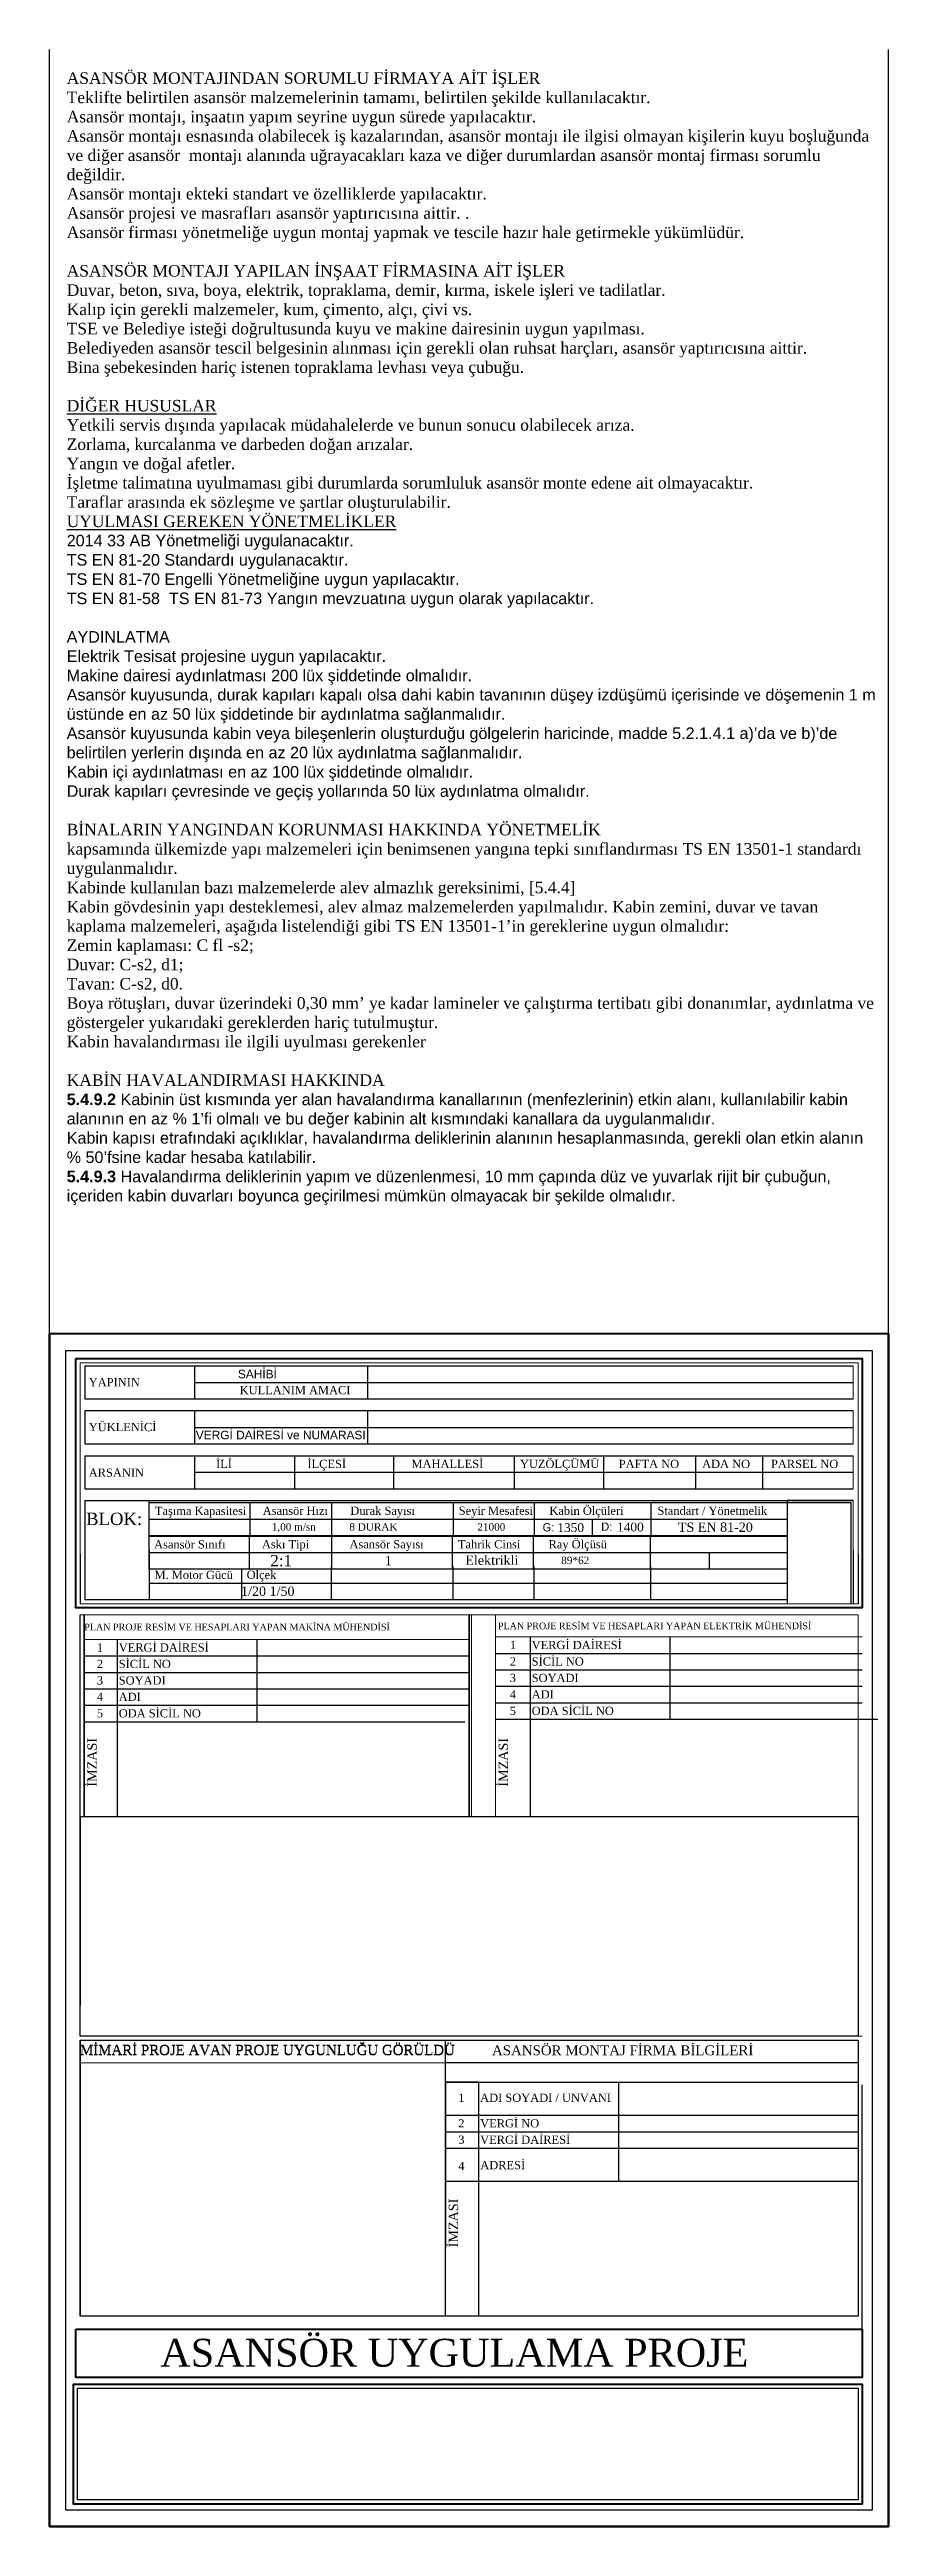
# Model space of a CAD drawing. Header units: millimetres. Extents: x -4216 to -974, y 1159 to 1759.
# Drawn here: x -4216 to -4012, y 1159 to 1759 of the extents above; entities that cross this region are included whole.
import ezdxf

# ---------------------------------------------------------------- set-up
doc = ezdxf.new("R2010")
doc.units = ezdxf.units.MM
doc.layers.add('t-çap', color=7, linetype='Continuous', lineweight=25)
doc.layers.add('ÇERÇ', color=7, linetype='Continuous', lineweight=40)
doc.layers.add('YAZı', color=7, linetype='Continuous')
doc.layers.add('YAZı1', color=7, linetype='Continuous')
doc.styles.add('1', font='times.ttf')
doc.styles.add('ASL', font='times.ttf')
doc.styles.add('dddddddddd', font='arial.ttf')
doc.styles.add('LD', font='ARIALUNI.TTF')
doc.styles.add('ODA', font='times.ttf')
doc.styles.add('STYLE1', font='times.ttf', dxfattribs={"height": 8})

msp = doc.modelspace()

# ---------------------------------------------------------------- texts
at = {"style": 'dddddddddd'}
for s, p in [('SAHİBİ', (-4170.176809405474, 1437.571928339416)), ('VERGİ DAİRESİ ve NUMARASI ', (-4180.384795896922, 1422.788414725411))]:
    msp.add_text(s, height=2.064417653567808, dxfattribs=at).set_placement(p)
at = {"color": 1, "style": 'ASL'}
for s, height, p in [('1,00 m/sn', 1.792324072020903, (-4161.969524805175, 1400.671049904619)), ('8 DURAK', 1.792324072020903, (-4143.159923637062, 1400.671049904619)), ('21000', 1.792324072020903, (-4112.139619617213, 1400.671049904619)), ('1350', 2.149010601547069, (-4092.768487808998, 1400.325458109898)), ('1400', 2.149010601547069, (-4078.296185015401, 1400.451463746902)), ('TS EN 81-20', 2.254943749999999, (-4063.533359365546, 1400.367552472806)), ('2:1', 2.742306774006512, (-4162.330325048229, 1392.029458303147)), ('1', 2.254943749999999, (-4134.577999734871, 1392.271138596233)), ('Elektrikli', 2.254943749999999, (-4115.055285218039, 1392.377709297884)), ('89*62', 1.803955, (-4091.827997071765, 1392.550479209536)), ('1/20 1/50', 2.254943749999999, (-4169.414668554171, 1384.85724757173))]:
    msp.add_text(s, height=height, dxfattribs=at).set_placement(p)
at = {"insert": (-4211.67326870105, 1753.913332318932), "char_height": 2.8, "attachment_point": 1, "style": 'LD'}
msp.add_mtext_dynamic_manual_height_columns('{\\fTimes New Roman|b0|i0|c162|p18;ASANSÖR MONTAJINDAN SORUMLU FİRMAYA AİT İŞLER\\PTeklifte belirtilen asansör malzemelerinin tamamı, belirtilen şekilde kullanılacaktır.\\PAsansör montajı, inşaatın yapım seyrine uygun sürede yapılacaktır.\\PAsansör montajı esnasında olabilecek iş kazalarından, asansör montajı ile ilgisi olmayan kişilerin kuyu boşluğunda ve diğer asansör  montajı alanında uğrayacakları kaza ve diğer durumlardan asansör montaj firması sorumlu değildir.  \\PAsansör montajı ekteki standart ve özelliklerde yapılacaktır.\\PAsansör projesi ve masrafları asansör yaptırıcısına aittir. . \\PAsansör firması yönetmeliğe uygun montaj yapmak ve tescile hazır hale getirmekle yükümlüdür.\\P\\PASANSÖR MONTAJI YAPILAN İNŞAAT FİRMASINA AİT İŞLER\\PDuvar, beton, sıva, boya, elektrik, topraklama, demir, kırma, iskele işleri ve tadilatlar. \\PKalıp için gerekli malzemeler, kum, çimento, alçı, çivi vs. \\PTSE ve Belediye isteği doğrultusunda kuyu ve makine dairesinin uygun yapılması.  \\PBelediyeden asansör tescil belgesinin alınması için gerekli olan ruhsat harçları, asansör yaptırıcısına aittir.\\PBina şebekesinden hariç istenen topraklama levhası veya çubuğu.  \\P\\P\\LDİĞER HUSUSLAR\\l\\PYetkili servis dışında yapılacak müdahalelerde ve bunun sonucu olabilecek arıza. \\PZorlama, kurcalanma ve darbeden doğan arızalar.\\PYangın ve doğal afetler.\\Pİşletme talimatına uyulmaması gibi durumlarda sorumluluk asansör monte edene ait olmayacaktır.\\PTaraflar arasında ek sözleşme ve şartlar oluşturulabilir.\\P\\LUYULMASI GEREKEN YÖNETMELİKLER\\l\\P}2014 33 AB Yönetmeliği uygulanacaktır.\\PTS EN 81-20 Standardı uygulanacaktır.\\PTS EN 81-70 Engelli Yönetmeliğine uygun yapılacaktır.\\PTS EN 81-58  TS EN 81-73 Yangın mevzuatına uygun olarak yapılacaktır.\\P\\PAYDINLATMA\\PElektrik Tesisat projesine uygun yapılacaktır.\\PMakine dairesi aydınlatması 200 lüx şiddetinde olmalıdır.\\PAsansör kuyusunda, durak kapıları kapalı olsa dahi kabin tavanının düşey izdüşümü içerisinde ve döşemenin 1 m üstünde en az 50 lüx şiddetinde bir aydınlatma sağlanmalıdır.\\PAsansör kuyusunda kabin veya bileşenlerin oluşturduğu gölgelerin haricinde, madde 5.2.1.4.1 a)’da ve b)’de belirtilen yerlerin dışında en az 20 lüx aydınlatma sağlanmalıdır.\\PKabin içi aydınlatması en az 100 lüx şiddetinde olmalıdır.\\PDurak kapıları çevresinde ve geçiş yollarında 50 lüx aydınlatma olmalıdır.{\\fTimes New Roman|b0|i0|c162|p18;\\P\\PBİNALARIN YANGINDAN KORUNMASI HAKKINDA YÖNETMELİK \\Pkapsamında ülkemizde yapı malzemeleri için benimsenen yangına tepki sınıflandırması TS EN 13501-1 standardı uygulanmalıdır.\\PKabinde kullanılan bazı malzemelerde alev almazlık gereksinimi, [5.4.4]\\PKabin gövdesinin yapı desteklemesi, alev almaz malzemelerden yapılmalıdır. Kabin zemini, duvar ve tavan kaplama malzemeleri, aşağıda listelendiği gibi TS EN 13501-1’in gereklerine uygun olmalıdır:\\PZemin kaplaması: C fl -s2;\\PDuvar: C-s2, d1;\\PTavan: C-s2, d0.\\PBoya rötuşları, duvar üzerindeki 0,30 mm’ ye kadar lamineler ve çalıştırma tertibatı gibi donanımlar, aydınlatma ve göstergeler yukarıdaki gereklerden hariç tutulmuştur.\\PKabin havalandırması ile ilgili uyulması gerekenler\\P\\PKABİN HAVALANDIRMASI HAKKINDA\\P\\fArial Unicode MS|b1|i0|c162|p34;5.4.9.2 }Kabinin üst kısmında yer alan havalandırma kanallarının (menfezlerinin) etkin alanı, kullanılabilir kabin\\Palanının en az % 1’fi olmalı ve bu değer kabinin alt kısmındaki kanallara da uygulanmalıdır.\\PKabin kapısı etrafındaki açıklıklar, havalandırma deliklerinin alanının hesaplanmasında, gerekli olan etkin alanın % 50’fsine kadar hesaba katılabilir.\\P{\\fArial Unicode MS|b1|i0|c162|p34;5.4.9.3 }Havalandırma deliklerinin yapım ve düzenlenmesi, 10 mm çapında düz ve yuvarlak rijit bir çubuğun, içeriden kabin duvarları boyunca geçirilmesi mümkün olmayacak bir şekilde olmalıdır.', width=196.639823973841, gutter_width=24, heights=[0], dxfattribs=at)
at = {"char_height": 2, "attachment_point": 1}
for s, insert in [('G: ', (-4096.319821876899, 1402.458206449953)), ('D: ', (-4082.112127623683, 1402.627257750333))]:
    msp.add_mtext_dynamic_manual_height_columns(s, width=14, gutter_width=2.5, heights=[0], dxfattribs=dict(at, insert=insert))
at = {"layer": 't-çap', "insert": (-4206.975922503796, 1405.011585088801), "char_height": 3, "attachment_point": 1, "style": '1'}
msp.add_mtext_dynamic_manual_height_columns('BLOK:', width=35.20859585586004, gutter_width=2.5, heights=[0], dxfattribs=at)
at = {"layer": 'YAZı', "style": 'ODA'}
for s, p in [('PLAN PROJE RESİM VE HESAPLARI YAPAN MAKİNA MÜHENDİSİ', (-4207.430220568439, 1376.503039565307)), ('PLAN PROJE RESİM VE HESAPLARI YAPAN ELEKTRİK MÜHENDİSİ', (-4107.167429690981, 1376.776542457367))]:
    msp.add_text(s, height=1.615488366175534, dxfattribs=at).set_placement(p)
at = {"layer": 'YAZı1', "color": 7, "style": 'STYLE1'}
for s, height, p in [('YAPININ', 1.993599999999999, (-4206.327643051937, 1435.624818092764)), ('KULLANIM AMACI', 1.993599999999999, (-4169.744360447444, 1433.699505523003)), ('YÜKLENİCİ', 1.993599999999999, (-4206.327643051937, 1424.758686950458)), ('İLİ', 1.993599999999999, (-4175.461549823739, 1415.827987289503)), ('İLÇESİ', 1.993599999999999, (-4153.326221451466, 1415.827987289503)), ('MAHALLESİ', 1.993599999999999, (-4128.10086000229, 1415.827987289503)), ('YUZÖLÇÜMÜ', 1.993599999999999, (-4101.821386460031, 1415.827987289503)), ('PAFTA NO', 1.993599999999999, (-4077.87399287766, 1415.827987289503)), ('ADA NO', 1.993599999999999, (-4057.661343017395, 1415.827987289503)), ('PARSEL NO', 1.993599999999999, (-4040.974942733519, 1415.827987289503)), ('ARSANIN', 1.993599999999999, (-4206.327643051937, 1413.705433590668)), ('Taşıma Kapasitesi', 1.993599999999999, (-4190.29264153761, 1404.45156361717)), ('Asansör Hızı', 1.993599999999999, (-4164.157437837022, 1404.483144591489)), ('Durak Sayısı', 1.993599999999999, (-4142.932076387847, 1404.483144591489)), ('Seyir Mesafesi', 1.993599999999999, (-4116.652602845587, 1404.483144591489)), ('Kabin Ölçüleri', 1.993599999999999, (-4094.682067093553, 1404.483144591489)), ('Standart / Yönetmelik', 1.993599999999999, (-4068.49255940295, 1404.483144591489)), ('Asansör Sınıfı', 1.993599999999999, (-4190.49182703461, 1396.345552982689)), ('Askı Tipi', 1.993599999999999, (-4164.356623334021, 1396.377133957008)), ('Asansör Sayısı', 1.993599999999999, (-4143.131261884845, 1396.377133957008)), ('Tahrik Cinsi', 1.993599999999999, (-4116.851788342586, 1396.377133957008)), ('Ray Ölçüsü', 1.993599999999999, (-4094.881252590552, 1396.377133957008)), ('M. Motor Gücü', 1.993599999999999, (-4190.381454391047, 1388.943075172881)), ('Ölçek', 1.993599999999999, (-4168.058040222009, 1388.974656147201)), ('VERGİ DAİRESİ', 1.993599999999999, (-4098.972459619662, 1371.964862257313)), ('2', 1.993599999999999, (-4204.364998511411, 1367.377661660307)), ('1', 1.993599999999999, (-4204.364998511411, 1371.364861660305)), ('VERGİ DAİRESİ', 1.993599999999999, (-4199.061306376004, 1371.364861660305)), ('SİCİL NO', 1.993599999999999, (-4199.061306376004, 1367.377661660307)), ('2', 1.993599999999999, (-4104.276151755068, 1367.977662257316)), ('1', 1.993599999999999, (-4104.276151755068, 1371.964862257313)), ('SİCİL NO', 1.993599999999999, (-4098.972459619662, 1367.977662257316)), ('3', 1.993599999999999, (-4204.364998511411, 1363.390461660309)), ('SOYADI', 1.993599999999999, (-4199.061306376004, 1363.390461660309)), ('4', 1.993599999999999, (-4104.276151755068, 1360.003262257315)), ('3', 1.993599999999999, (-4104.276151755068, 1363.990462257318)), ('ADI', 1.993599999999999, (-4098.972459619662, 1360.003262257315)), ('SOYADI', 1.993599999999999, (-4098.972459619662, 1363.990462257318)), ('4', 1.993599999999999, (-4204.364998511411, 1359.403261660306)), ('5', 1.993599999999999, (-4204.364998511411, 1355.416061660309)), ('ADI', 1.993599999999999, (-4199.061306376004, 1359.403261660306)), ('ODA SİCİL NO', 1.993599999999999, (-4199.061306376004, 1355.416061660303)), ('5', 1.993599999999999, (-4104.276151755068, 1356.016062257318)), ('ODA SİCİL NO', 1.993599999999999, (-4098.972459619662, 1356.016062257312)), ('MİMARİ PROJE AVAN PROJE UYGUNLUĞU GÖRÜLDÜ', 2.39232, (-4208.43807656845, 1273.741465828426)), ('MİMARİ PROJE AVAN PROJE UYGUNLUĞU GÖRÜLDÜ', 2.39232, (-4208.43807656845, 1273.571283647806)), ('ASANSÖR MONTAJ FİRMA BİLGİLERİ', 2.39232, (-4108.593540721493, 1273.574188730046)), ('1', 1.993599999999999, (-4116.763181420671, 1262.28412257866)), ('ADI SOYADI / UNVANI', 1.993599999999999, (-4111.459489285265, 1262.28412257866)), ('2', 1.993599999999999, (-4116.763181420671, 1256.105147502309)), ('3', 1.993599999999999, (-4116.763181420671, 1252.117947502312)), ('VERGİ NO', 1.993599999999999, (-4111.459489285265, 1256.105147502309)), ('VERGİ DAİRESİ', 1.993599999999999, (-4111.459489285265, 1252.117947502312)), ('ADRESİ', 1.993599999999999, (-4111.427196366659, 1245.973323917265)), ('4', 1.993599999999999, (-4116.763181420671, 1245.752068330778)), ('ASANSÖR UYGULAMA PROJE', 6.766502779072806, (-4188.992202384734, 1198.133358763897))]:
    msp.add_text(s, height=height, dxfattribs=at).set_placement(p)
for p in [(-4204.372911572161, 1338.62558686013), (-4104.707046621669, 1338.63360482573), (-4116.796693630954, 1227.057004026224)]:
    msp.add_text('İMZASI', height=2.267201663999999, rotation=90, dxfattribs=at).set_placement(p)

# ---------------------------------------------------------------- linework, layer by layer
for p, q in [((-4012.49004244451, 1448.305420727765), (-4012.49004244451, 1759.432969946652)), ((-4021.054003477702, 1407.924118005664), (-4037.054003477702, 1407.924118005664)), ((-4037.054003477702, 1407.924118005664), (-4037.054003477702, 1382.965718005661)), ((-4031.885219863258, 1407.445406449956), (-4021.654003477702, 1407.445406449956)), ((-4021.654003477702, 1407.445406449956), (-4021.654003477702, 1399.471006449949)), ((-4098.319821876898, 1403.458206449952), (-4084.319821876898, 1403.458206449952)), ((-4098.319821876898, 1403.458206449952), (-4084.319821876898, 1403.458206449952)), ((-4084.319821876898, 1403.458206449952), (-4084.319821876898, 1399.471006449949)), ((-4021.654003477702, 1399.471006449949), (-4021.654003477702, 1382.965718005661)), ((-4208.43807656845, 1394.965718005661), (-4208.43807656845, 1382.965718005661)), ((-4207.23807656845, 1395.96251800566), (-4207.23807656845, 1383.96251800566)), ((-4191.682569043038, 1395.96251800566), (-4191.682569043038, 1383.96251800566)), ((-4098.519007373897, 1395.352195815471), (-4084.519007373898, 1395.352195815471)), ((-4098.519007373897, 1395.352195815471), (-4084.519007373898, 1395.352195815471)), ((-4055.968528421963, 1395.352195815471), (-4055.968528421963, 1391.364995815468)), ((-4021.054003477702, 1395.96251800566), (-4021.054003477702, 1382.965718005661)), ((-4019.854003477702, 1394.965718005661), (-4019.854003477702, 1382.965718005661)), ((-4098.408634730335, 1387.949718005663), (-4084.408634730335, 1387.949718005663)), ((-4098.408634730335, 1387.949718005663), (-4084.408634730335, 1387.949718005663)), ((-4119.854003477701, 1210.351337143691), (-4119.854003477701, 1277.226932139561)), ((-4019.854003477702, 1271.741465828428), (-4119.854003477701, 1271.741465828428)), ((-4111.854003477701, 1267.02112134883), (-4119.854003477701, 1267.02112134883)), ((-4119.854003477701, 1267.02112134883), (-4119.854003477701, 1227.02112134883)), ((-4119.854003477701, 1267.02112134883), (-4019.854003477702, 1267.02112134883)), ((-4019.854003477702, 1271.741465828428), (-4081.254003477702, 1271.741465828428)), ((-4019.854003477702, 1267.02112134883), (-4019.854003477702, 1227.02112134883)), ((-4026.544222932338, 1259.046721348824), (-4019.854003477702, 1259.046721348824)), ((-4026.544222932338, 1255.059521348827), (-4019.854003477702, 1255.059521348827)), ((-4027.533166932327, 1243.097921348828), (-4019.854003477703, 1243.097921348829)), ((-4111.854003477701, 1227.02112134883), (-4111.854003477701, 1210.351337143691)), ((-4019.854003477702, 1210.351337143691), (-4119.854003477701, 1210.351337143691))]:
    msp.add_line(p, q)
at = {"lineweight": 13}
for p, q in [((-4209.43487656845, 1442.324620727769), (-4018.857203477702, 1442.324620727769)), ((-4209.43487656845, 1442.324620727769), (-4209.43487656845, 1393.968918005662)), ((-4019.854003477702, 1441.32782072777), (-4208.43807656845, 1441.32782072777)), ((-4208.43807656845, 1441.32782072777), (-4208.43807656845, 1394.965718005661)), ((-4021.054003477702, 1432.548111432575), (-4021.054003477702, 1440.522511432569)), ((-4019.854003477702, 1394.965718005661), (-4019.854003477702, 1441.32782072777)), ((-4018.857203477702, 1393.968918005662), (-4018.857203477702, 1442.324620727769)), ((-4021.054003477702, 1421.681980290269), (-4021.054003477702, 1429.65638029027)), ((-4021.054003477702, 1410.815849147963), (-4021.054003477702, 1418.79024914797)), ((-4021.054003477702, 1395.96251800566), (-4021.054003477702, 1407.924118005664)), ((-4209.43487656845, 1381.968918005662), (-4018.857203477702, 1381.968918005662)), ((-4208.43807656845, 1382.965718005661), (-4019.854003477702, 1382.965718005661)), ((-4114.190898674185, 1380.287235506827), (-4206.433420568442, 1380.287235506827)), ((-4114.146040023077, 1380.287235506821), (-4019.854003477702, 1380.287235506821)), ((-4207.430220568439, 1377.325919669179), (-4207.430220568439, 1375.680159461433)), ((-4207.430220568439, 1374.306435506831), (-4114.146040023077, 1374.306435506831)), ((-4204.611183850962, 1374.306435506831), (-4114.146040023077, 1374.306435506831)), ((-4107.767279264778, 1374.906401850018), (-4018.857203477702, 1374.90643610384)), ((-4104.522337094619, 1374.90643610384), (-4019.854003477702, 1374.90643610384)), ((-4114.142112023075, 1331.444035506818), (-4019.850075477699, 1331.444035506813)), ((-4112.263743620441, 1278.223732139559), (-4018.909918128815, 1278.223732139559)), ((-4208.43807656845, 1271.741465828427), (-4107.186042444509, 1271.741465828428)), ((-4107.186042444509, 1271.741465828428), (-4019.854003477702, 1271.741465828428))]:
    msp.add_line(p, q, dxfattribs=at)
msp.add_lwpolyline([(-4019.854003477702, 1331.444035506818), (-4019.854003477702, 1380.287235506821), (-4208.43807656845, 1380.287235506821), (-4208.43807656845, 1331.444035506818)], dxfattribs=at)
for points in [[(-4114.146040023077, 1380.287235506821), (-4019.854003477702, 1380.287235506821), (-4019.854003477702, 1331.444035506818), (-4114.146040023077, 1331.444035506818)], [(-4113.546040023077, 1380.287235506821), (-4107.767712023063, 1380.287235506821), (-4107.76378402306, 1331.447235506819), (-4113.542112023075, 1331.447235506819)]]:
    msp.add_lwpolyline(points, close=True, dxfattribs=at)
at = {"layer": 't-çap'}
for p, q in [((-4215.837242444512, 1159.432969946652), (-4215.837242444512, 1759.432969946652)), ((-4207.23807656845, 1407.96251800566), (-4207.23807656845, 1395.96251800566)), ((-4207.23807656845, 1383.96251800566), (-4169.332944151291, 1383.96251800566)), ((-4057.759135894861, 1380.287235506821), (-4057.759135894861, 1380.287235506821))]:
    msp.add_line(p, q, dxfattribs=at)
at = {"layer": 'YAZı1', "color": 7}
for p, q in [((-4021.054003477702, 1440.522511432569), (-4207.23807656845, 1440.522511432569)), ((-4207.23807656845, 1440.522511432569), (-4207.23807656845, 1432.548111432575)), ((-4180.652161951465, 1432.548111432575), (-4180.652161951465, 1440.522511432569)), ((-4138.710437697151, 1432.548111432575), (-4138.710437697151, 1440.522511432569)), ((-4180.652161951465, 1436.535311432573), (-4021.054003477702, 1436.535311432554)), ((-4207.23807656845, 1432.548111432575), (-4021.054003477702, 1432.548111432575)), ((-4021.054003477702, 1429.65638029027), (-4207.23807656845, 1429.65638029027)), ((-4207.23807656845, 1429.65638029027), (-4207.23807656845, 1421.681980290269)), ((-4180.652161951465, 1421.681980290269), (-4180.652161951465, 1429.65638029027)), ((-4138.65184033761, 1421.681980290269), (-4138.65184033761, 1429.656380290263)), ((-4180.652161951465, 1425.669180290267), (-4021.054003477702, 1425.669180290267)), ((-4207.23807656845, 1421.681980290269), (-4021.054003477702, 1421.681980290269)), ((-4207.23807656845, 1418.79024914797), (-4021.054003477702, 1418.79024914797)), ((-4207.23807656845, 1418.79024914797), (-4207.23807656845, 1410.815849147963)), ((-4207.23807656845, 1418.79024914797), (-4207.23807656845, 1410.815849147963)), ((-4180.652161951465, 1410.815849147963), (-4180.652161951465, 1418.79024914797)), ((-4156.341773106443, 1410.815849147963), (-4156.341773106443, 1418.79024914797)), ((-4132.357482525182, 1410.815849147963), (-4132.357482525182, 1418.79024914797)), ((-4103.096290389311, 1410.815849147963), (-4103.096290389311, 1418.79024914797)), ((-4081.488605491342, 1410.815849147963), (-4081.488605491342, 1418.79024914797)), ((-4059.16344186544, 1410.815849147963), (-4059.16344186544, 1418.79024914797)), ((-4042.959718778569, 1410.815849147963), (-4042.959718778569, 1418.79024914797)), ((-4207.23807656845, 1410.815849147963), (-4021.054003477702, 1410.815849147963)), ((-4180.652161951465, 1414.803049147967), (-4021.054003477702, 1414.803049147967)), ((-4207.23807656845, 1407.924118005664), (-4021.054003477702, 1407.924118005664)), ((-4207.23807656845, 1407.924118005664), (-4207.23807656845, 1395.96251800566)), ((-4191.682569043038, 1395.96251800566), (-4191.682569043038, 1407.924118005664)), ((-4191.682569043038, 1399.471006449949), (-4191.682569043038, 1407.445406449956)), ((-4191.483378337021, 1407.445406449956), (-4031.885219863258, 1407.445406449956)), ((-4167.172989491999, 1399.471006449949), (-4167.172989491999, 1407.445406449956)), ((-4147.388698910738, 1399.471006449949), (-4147.388698910738, 1407.445406449956)), ((-4117.927506774868, 1399.471006449949), (-4117.927506774868, 1407.445406449956)), ((-4098.319821876898, 1399.471006449949), (-4098.319821876898, 1407.445406449956)), ((-4069.994658250997, 1399.471006449949), (-4069.994658250997, 1407.445406449956)), ((-4191.68256383402, 1399.339395815475), (-4037.054003477702, 1399.339395815475)), ((-4191.68256383402, 1391.364995815468), (-4191.68256383402, 1399.339395815475)), ((-4191.483378337021, 1403.458206449952), (-4037.054003477702, 1403.458206449952)), ((-4191.483378337021, 1399.471006449949), (-4037.054003477702, 1399.47100644995)), ((-4167.372174988998, 1391.364995815468), (-4167.372174988998, 1399.339395815475)), ((-4147.387884407738, 1391.364995815468), (-4147.387884407738, 1399.339395815475)), ((-4118.126692271867, 1391.364995815468), (-4118.126692271867, 1399.339395815475)), ((-4098.519007373897, 1391.364995815468), (-4098.519007373897, 1399.339395815475)), ((-4070.193843747996, 1391.364995815468), (-4070.193843747996, 1399.339395815475)), ((-4191.68256383402, 1395.352195815471), (-4037.054003477702, 1395.352195815471)), ((-4191.68256383402, 1391.364995815468), (-4037.054003477702, 1391.364995815468)), ((-4191.68256383402, 1391.364995815468), (-4037.054003477702, 1391.364995815468)), ((-4191.572191190457, 1387.949718005663), (-4037.054003477702, 1387.949718005663)), ((-4169.261802345436, 1383.96251800566), (-4169.261802345436, 1391.364995815468)), ((-4147.477511764175, 1383.96251800566), (-4147.477511764175, 1391.936918005666)), ((-4118.016319628305, 1383.96251800566), (-4118.016319628305, 1391.936918005666)), ((-4098.408634730335, 1383.96251800566), (-4098.408634730335, 1391.936918005666)), ((-4070.083471104433, 1383.96251800566), (-4070.083471104433, 1391.936918005666)), ((-4208.426292568442, 1331.444035506813), (-4208.430220568445, 1380.287235506821)), ((-4207.430220568439, 1380.287235506827), (-4207.430220568448, 1331.444035506818)), ((-4207.430220568439, 1380.287235506821), (-4207.430220568439, 1331.444035506818)), ((-4207.430220568448, 1331.444035506818), (-4207.430220568439, 1380.287235506827)), ((-4191.572191190457, 1383.96251800566), (-4037.054003477702, 1383.962518005662)), ((-4114.146040023077, 1380.287235506821), (-4114.142112023075, 1331.444035506818)), ((-4114.142112023075, 1380.287235506821), (-4114.138184023072, 1331.444035506818)), ((-4114.138184023072, 1331.444035506818), (-4114.138184023072, 1380.287235506827)), ((-4208.430220568441, 1331.444035506813), (-4208.430220568436, 1378.290435506827)), ((-4199.455820568442, 1374.306435506831), (-4199.455820568442, 1331.444035506818)), ((-4165.564620568437, 1374.306435506831), (-4165.564620568437, 1354.370435506826)), ((-4099.366973812099, 1374.90643610384), (-4099.366973812099, 1331.444035506813)), ((-4065.475773812095, 1374.90643610384), (-4065.475773812095, 1354.970436103835)), ((-4207.430220568439, 1370.319235506822), (-4114.146040023077, 1370.319235506822)), ((-4107.766958018365, 1370.912085458539), (-4018.857203477702, 1370.91923610383)), ((-4107.766958018365, 1370.912085458539), (-4018.857203477702, 1370.91923610383)), ((-4207.430220568439, 1366.332035506824), (-4114.146040023077, 1366.332035506824)), ((-4207.430220568439, 1362.344835506827), (-4114.146040023077, 1362.344835506827)), ((-4107.766637344297, 1366.924885484332), (-4018.857203477702, 1366.932036103833)), ((-4107.766637344297, 1366.924885484332), (-4018.857203477702, 1366.932036103833)), ((-4107.766317242573, 1362.944801927387), (-4018.857203477702, 1362.944836103836)), ((-4107.766317242573, 1362.944801927387), (-4018.857203477702, 1362.944836103836)), ((-4207.430220568439, 1358.357635506824), (-4114.146040023077, 1358.357635506824)), ((-4107.765995996159, 1358.950485535912), (-4018.857203477702, 1358.957636103832)), ((-4107.765995996159, 1358.950485535912), (-4018.857203477702, 1358.957636103832)), ((-4207.430220568439, 1354.370435506826), (-4115.134984023065, 1354.370435506826)), ((-4207.430220568435, 1354.370435506821), (-4115.134984023065, 1354.370435506826)), ((-4107.765675894435, 1354.970401978961), (-4018.857203477702, 1354.970436103835)), ((-4107.765675894435, 1354.970401978961), (-4018.857203477702, 1354.970436103835)), ((-4107.341373812096, 1354.970436103835), (-4015.046137266723, 1354.970436103835)), ((-4107.341373812096, 1354.970436103835), (-4015.046137266723, 1354.970436103835)), ((-4208.42629256844, 1331.3577462612), (-4208.42629256844, 1285.635969283524)), ((-4114.146040023077, 1331.447235506819), (-4019.854003477702, 1331.447235506819)), ((-4208.43807656845, 1277.22373213956), (-4208.438076568447, 1210.351337143691)), ((-4111.854003477701, 1267.02112134883), (-4111.854003477701, 1227.02112134883)), ((-4077.962803477698, 1267.02112134883), (-4077.962803477698, 1243.097921348828)), ((-4018.909918128815, 1202.645554060168), (-4018.909918128815, 1266.414108080992)), ((-4119.8284034777, 1259.046721348824), (-4026.544222932338, 1259.046721348824)), ((-4119.8284034777, 1255.059521348826), (-4026.544222932338, 1255.059521348826)), ((-4119.8284034777, 1251.072321348829), (-4019.854003477702, 1251.072321348829)), ((-4119.8284034777, 1243.097921348828), (-4027.533166932325, 1243.097921348828)), ((-4119.828403477696, 1243.097921348822), (-4027.533166932325, 1243.097921348828)), ((-4121.492173054443, 1194.491808345298, -150033770.4027571), (-4121.492173054443, 1194.495008345298, -150033770.4027571)), ((-4121.492173054443, 1194.491808345298, -150033770.4027571), (-4121.492173054443, 1194.495008345298, -150033770.4027571)), ((-4114.163642444512, 1194.479652597382), (-4114.163642444512, 1194.482852597382))]:
    msp.add_line(p, q, dxfattribs=at)
for points in [[(-4211.850042444511, 1163.420169946649), (-4211.850042444511, 1444.318220727768), (-4016.477242444511, 1444.318220727768), (-4016.477242444511, 1163.420169946649)], [(-4019.854003477702, 1210.351337143691), (-4208.43807656845, 1210.351337143691), (-4208.43807656845, 1277.226932139561), (-4019.854003477702, 1277.226932139561)]]:
    msp.add_lwpolyline(points, close=True, dxfattribs=at)
at = {"layer": 'YAZı1'}
msp.add_lwpolyline([(-4019.842219477692, 1278.223732139559), (-4208.42629256844, 1278.223732139559), (-4208.426292568442, 1331.444035506813), (-4019.842219477694, 1331.444035506813)], close=True, dxfattribs=at)
msp.add_lwpolyline([(-4209.02514100036, 1171.887189452716), (-4209.02514100036, 1171.887189452716), (-4209.024413000361, 1192.910281332343), (-4019.854003477702, 1192.910281332337), (-4019.853275477706, 1171.887189452716), (-4019.853275477706, 1171.887189452716)], dxfattribs=at)
at = {"layer": 'YAZı1', "color": 7}
for points in [[(-4018.857203477702, 1164.870647078757), (-4210.021213000358, 1164.870647078757), (-4210.021213000358, 1172.883261452714)], [(-4019.853275477706, 1171.887189452716), (-4019.853275477706, 1171.887189452716), (-4019.853275477706, 1165.866719078755), (-4209.02514100036, 1165.866719078755), (-4209.02514100036, 1171.887189452716), (-4209.02514100036, 1171.887189452716)]]:
    msp.add_lwpolyline(points, dxfattribs=at)
at = {"layer": 'ÇERÇ'}
for points in [[(-4012.49004244451, 1448.305420727765), (-4012.49004244451, 1159.432969946652), (-4215.837242444512, 1159.432969946652), (-4215.837242444512, 1448.305420727765)], [(-4210.021213000361, 1172.883261452719), (-4210.021213000361, 1172.883261452719), (-4210.021213000361, 1193.907081332342), (-4018.857203477702, 1193.907081332337), (-4018.857203477702, 1174.897339932078), (-4018.857203477702, 1174.897339932078)], [(-4018.857203477702, 1174.897339932078), (-4018.857203477702, 1174.897339932078), (-4018.857203477702, 1164.870647078757), (-4210.021213000361, 1164.870647078757), (-4210.021213000361, 1172.883261452719), (-4210.021213000361, 1172.883261452719)]]:
    msp.add_lwpolyline(points, dxfattribs=at)
for points in [[(-4215.837242444512, 1159.432969946652), (-4012.49004244451, 1159.432969946652), (-4012.49004244451, 1448.305420727765), (-4215.837242444512, 1448.305420727765)], [(-4209.43487656845, 1442.324620727769), (-4018.857203477702, 1442.324620727769), (-4018.857203477702, 1381.968918005662), (-4209.43487656845, 1381.968918005662)], [(-4209.43487656845, 1207.215875764697), (-4018.857203477702, 1207.215875764697), (-4018.857203477702, 1195.521914937969), (-4209.43487656845, 1195.521914937969)]]:
    msp.add_lwpolyline(points, close=True, dxfattribs=at)

msp.set_redraw_order([(e.dxf.handle, doc.entitydb.next_handle()) for e in msp.query("TEXT MTEXT ATTDEF DIMENSION ARC_DIMENSION")])  # texts and dimensions are drawn at this point

doc.saveas('drawing.dxf')
